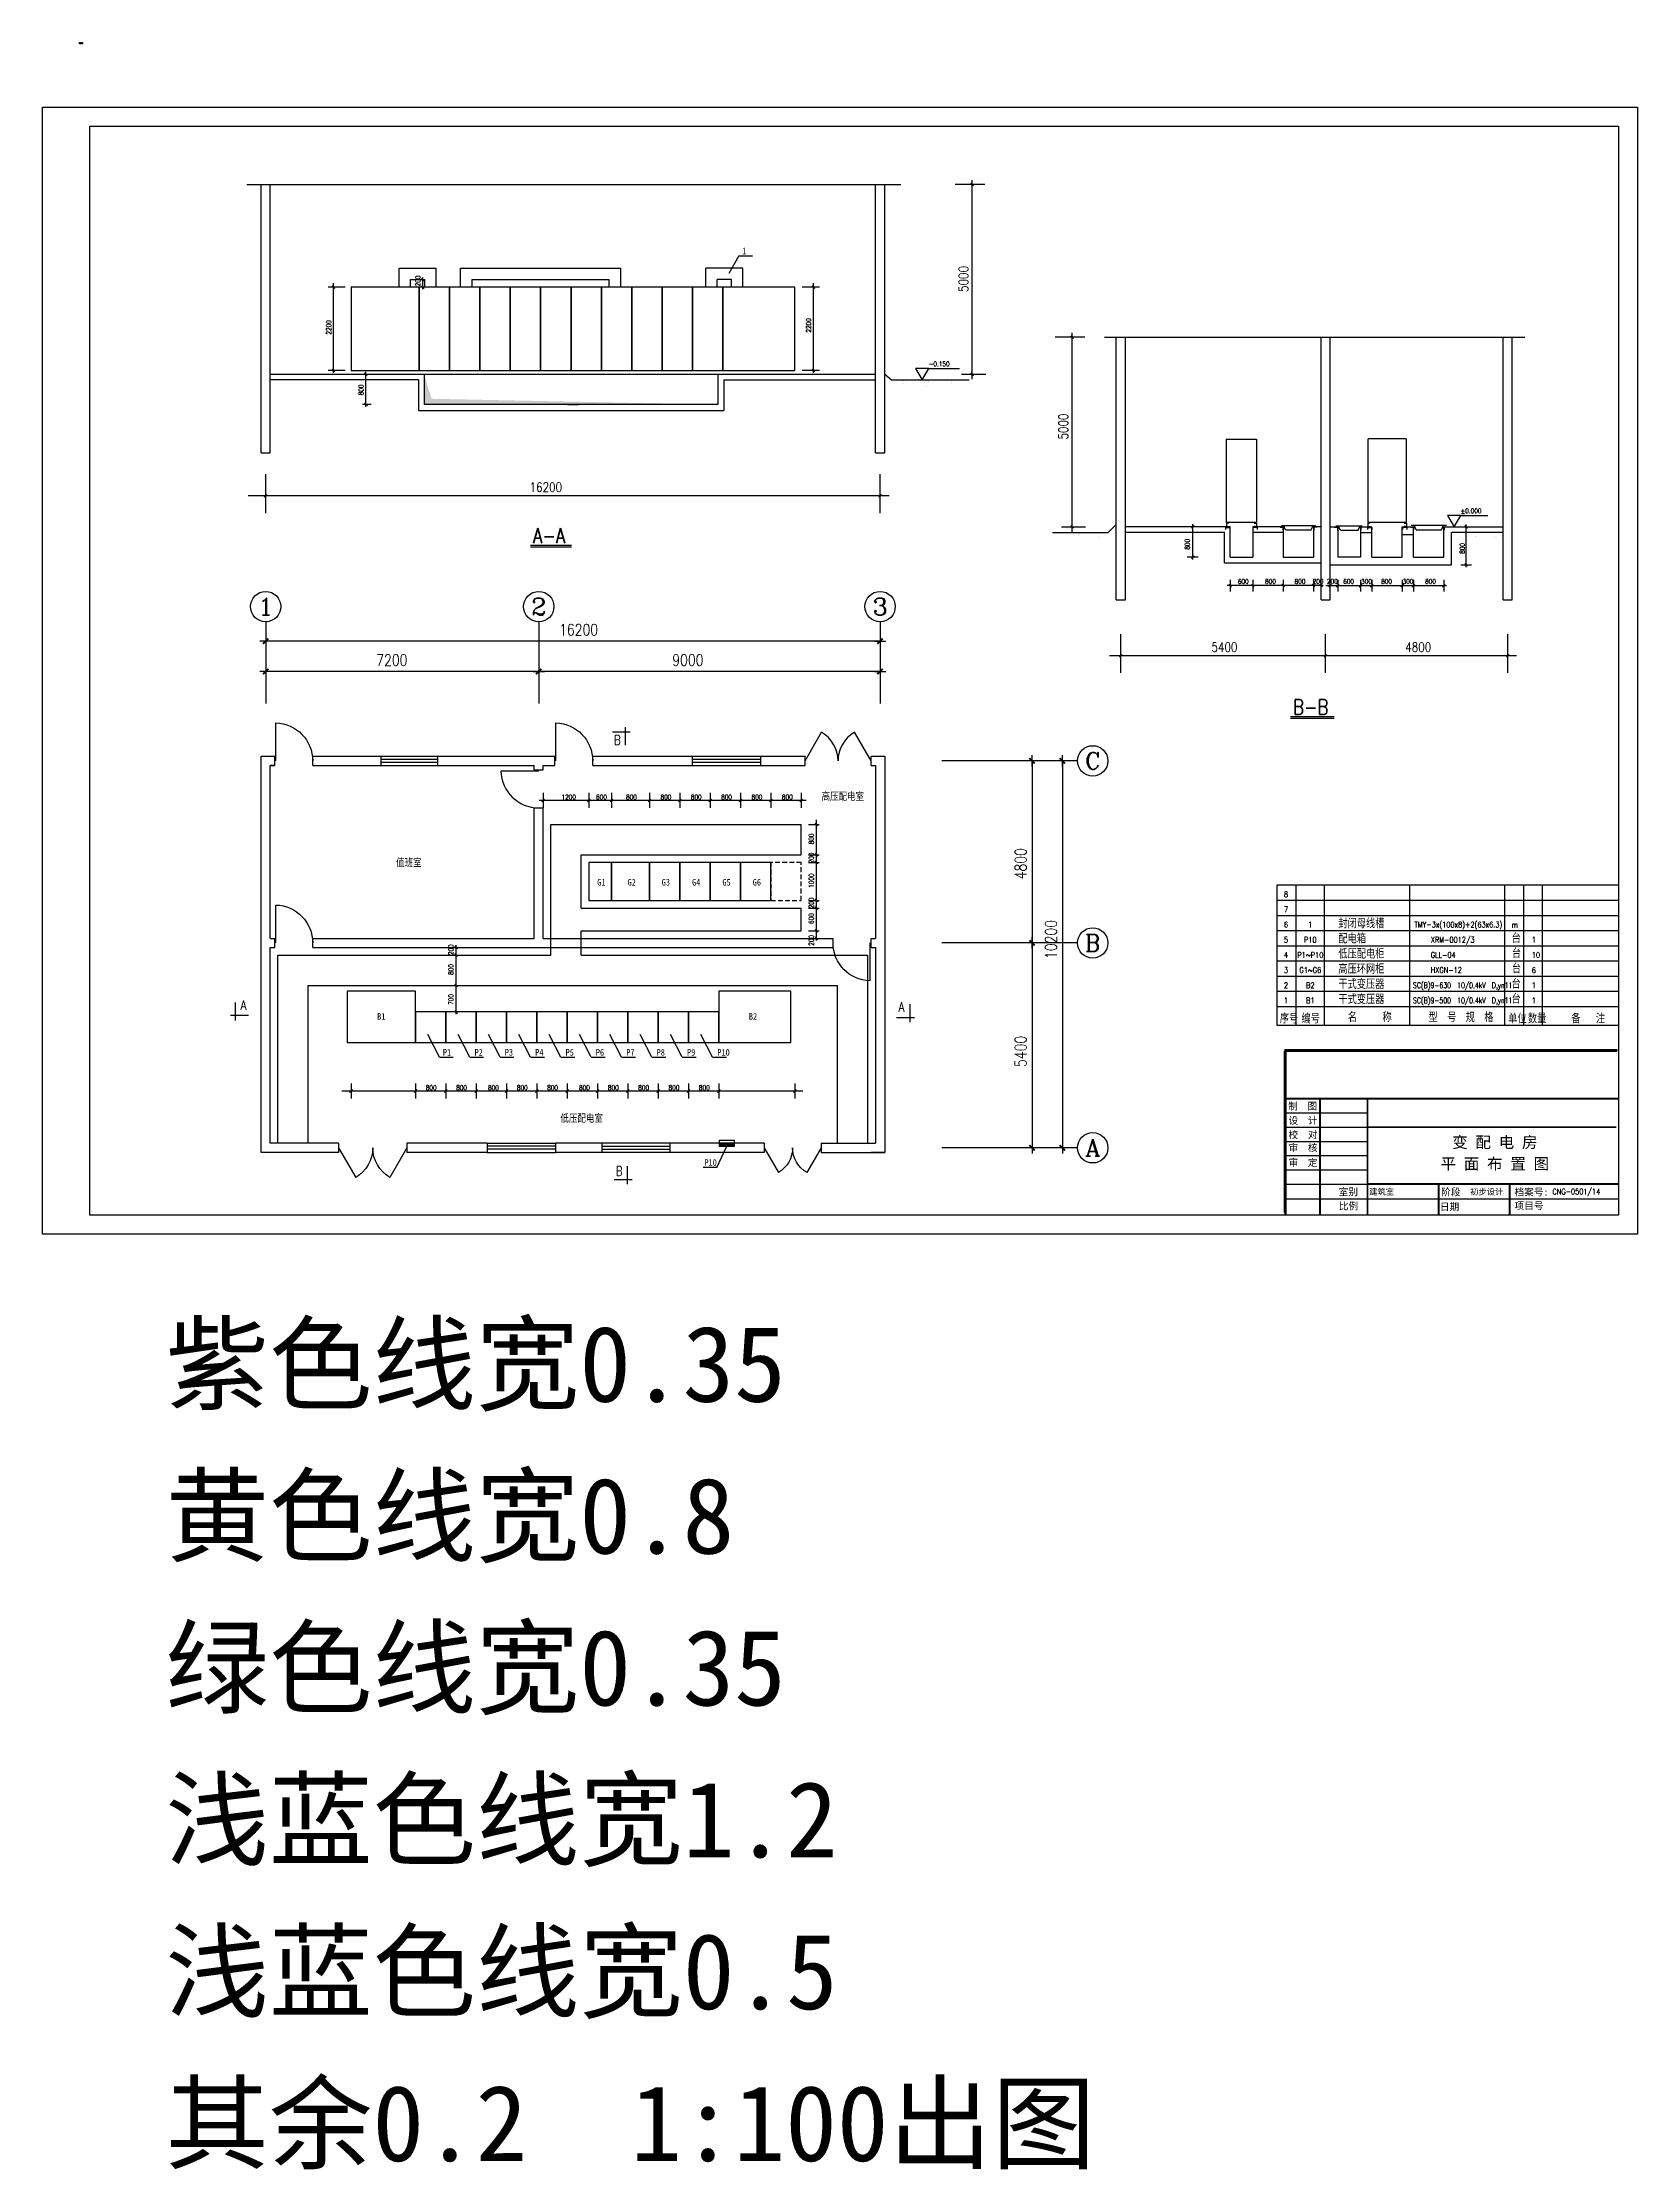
# Model space of a CAD drawing. Extents: x 594600 to 783809, y -252405 to -117187.
# Drawn here: x 699709 to 783809, y -248799 to -136668 of the extents above; entities that cross this region are included whole.
import ezdxf
from ezdxf.enums import TextEntityAlignment as Align

# ---------------------------------------------------------------- set-up
doc = ezdxf.new("R2010")
doc.units = 0
doc.header["$LTSCALE"] = 500
doc.header["$MEASUREMENT"] = 0
doc.linetypes.add('2', pattern=[3800, 3000, -300, 200, -300])
doc.linetypes.add('DASHED', pattern=[0.75, 0.5, -0.25])
doc.layers.get('0').update_dxf_attribs({"linetype": 'CONTINUOUS'})
for name, color, linetype in [('1', 1, 'CONTINUOUS'), ('3', 3, 'CONTINUOUS'), ('AXIS_TEXT', 7, 'CONTINUOUS'), ('PUB_DIM', 3, 'CONTINUOUS'), ('WINDOW_TEXT', 7, 'CONTINUOUS')]:
    doc.layers.add(name, color=color, linetype=linetype)
doc.styles.add('163', font='', dxfattribs={"width": 0.99})
doc.styles.add('COMPLEX', font='COMPLEX')
doc.styles.add('DIM_FONT', font='SIMPLEX.shx', dxfattribs={"width": 0.8})
doc.styles.add('HZ', font='romans.shx', dxfattribs={"width": 0.8, "bigfont": 'HZTXT.SHX'})
doc.styles.add('ROMANS', font='ROMANS', dxfattribs={"width": 0.8})
doc.styles.add('SIMPLEX', font='SIMPLEX.SHX')
doc.styles.add('ST', font='', dxfattribs={"width": 0.8})
doc.styles.add('仿宋', font='', dxfattribs={"width": 0.8})
doc.styles.get('163').set_extended_font_data('SimSun')
doc.styles.get('ST').set_extended_font_data('SimSun')
doc.styles.get('仿宋').set_extended_font_data('仿宋_GB2312')

msp = doc.modelspace()

# ---------------------------------------------------------------- texts
for s, height, style, width, p in [('1', 350, '仿宋', 0.8, (736600, -147830)), ('-0.150', 250, 'ROMANS', 0.8, (746436, -153734)), ('16200', 500, 'ROMANS', 0.8, (725390, -160358)), ('+0.000', 250, 'ROMANS', 0.8, (774481, -161481)), ('A-A', 800, 'ROMANS', 0.8, (725575, -163065)), ('600', 250, 'ROMANS', 0.8, (762737, -165206)), ('800', 250, 'ROMANS', 0.8, (764173, -165206)), ('800', 250, 'ROMANS', 0.8, (765728, -165206)), ('200', 250, 'ROMANS', 0.8, (766682, -165206)), ('200', 250, 'ROMANS', 0.8, (767433, -165206)), ('600', 250, 'ROMANS', 0.8, (768293, -165206)), ('300', 250, 'ROMANS', 0.8, (769236, -165206)), ('800', 250, 'ROMANS', 0.8, (770294, -165206)), ('300', 250, 'ROMANS', 0.8, (771421, -165206)), ('800', 250, 'ROMANS', 0.8, (772611, -165206)), ('5400', 500, 'ROMANS', 0.8, (761345, -168792)), ('4800', 500, 'ROMANS', 0.8, (771565, -168792)), ('B-B', 800, 'ROMANS', 0.8, (765649, -172099)), ('B', 500, 'ROMANS', 0.8, (729842, -173689)), ('1200', 250, 'ROMANS', 0.8, (727075, -176572)), ('600', 250, 'ROMANS', 0.8, (728896, -176572)), ('800', 250, 'ROMANS', 0.8, (730475, -176572)), ('800', 250, 'ROMANS', 0.8, (732295, -176572)), ('800', 250, 'ROMANS', 0.8, (733895, -176572)), ('800', 250, 'ROMANS', 0.8, (735495, -176572)), ('800', 250, 'ROMANS', 0.8, (737095, -176572)), ('800', 250, 'ROMANS', 0.8, (738695, -176572)), ('高压配电室', 400, '仿宋', 0.8, (740788, -176604)), ('值班室', 400, '仿宋', 0.8, (718350, -180096)), ('G1', 350, '仿宋', 0.8, (728958, -181113)), ('G2', 350, '仿宋', 0.8, (730558, -181113)), ('G3', 350, '仿宋', 0.8, (732358, -181113)), ('G4', 350, '仿宋', 0.8, (733958, -181113)), ('G5', 350, '仿宋', 0.8, (735558, -181113)), ('G6', 350, '仿宋', 0.8, (737158, -181113)), ('8', 300, 'HZ', 0.8, (765169, -181720)), ('7', 300, 'HZ', 0.8, (765169, -182520)), ('5', 300, 'HZ', 0.8, (765169, -184120)), ('6', 300, 'HZ', 0.8, (765169, -183320)), ('封闭母线槽', 450, 'HZ', 0.8, (768037, -183357)), ('配电箱', 450, 'HZ', 0.8, (768037, -184157)), ('TMY-3x(100x8)+2(63x6.3)', 300, 'HZ', 0.8, (772048, -183320)), ('XRM-0012/3', 300, 'HZ', 0.8, (772908, -184120)), ('台', 450, 'HZ', 0.8, (777177, -184136)), ('m', 300, 'HZ', 0.8, (777177, -183336)), ('1', 300, 'HZ', 0.8, (778235, -184120)), ('4', 300, 'HZ', 0.8, (765169, -184920)), ('低压配电柜', 450, 'HZ', 0.8, (768037, -184957)), ('GLL-04', 300, 'HZ', 0.8, (772908, -184920)), ('台', 450, 'HZ', 0.8, (777186, -184930)), ('10', 300, 'HZ', 0.8, (778234, -184920)), ('3', 300, 'HZ', 0.8, (765169, -185720)), ('干式变压器', 450, 'HZ', 0.8, (768037, -186557)), ('高压环网柜', 450, 'HZ', 0.8, (768037, -185757)), ('HXGN-12', 300, 'HZ', 0.8, (772908, -185720)), ('台', 450, 'HZ', 0.8, (777171, -186537)), ('台', 450, 'HZ', 0.8, (777186, -185730)), ('6', 300, 'HZ', 0.8, (778234, -185720)), ('A', 500, 'ROMANS', 0.8, (710153, -187672)), ('2', 300, 'HZ', 0.8, (765169, -186520)), ('1', 300, 'HZ', 0.8, (765169, -187320)), ('干式变压器', 450, 'HZ', 0.8, (768037, -187357)), ('SC(B)9-630  10/0.4kV  D,yn11', 300, 'HZ', 0.65, (771974, -186520)), ('SC(B)9-500  10/0.4kV  D,yn11', 300, 'HZ', 0.65, (771974, -187320)), ('台', 450, 'HZ', 0.8, (777171, -187337)), ('1', 300, 'HZ', 0.8, (778234, -186520)), ('1', 300, 'HZ', 0.8, (778234, -187320)), ('B1', 350, '仿宋', 0.8, (717353, -188184)), ('B2', 350, '仿宋', 0.8, (736953, -188184)), ('A', 500, 'ROMANS', 0.8, (744850, -187764)), ('序号', 450, 'HZ', 0.8, (764947, -188374)), ('编号', 450, 'HZ', 0.8, (766094, -188374)), ('名     称', 450, 'HZ', 0.8, (768537, -188305)), ('型  号  规  格', 450, 'HZ', 0.8, (772793, -188305)), ('单位', 450, 'HZ', 0.8, (776994, -188374)), ('数量', 450, 'HZ', 0.8, (778030, -188374)), ('备   注', 450, 'HZ', 0.8, (780325, -188374)), ('P1', 350, '仿宋', 0.8, (720819, -190079)), ('P2', 350, '仿宋', 0.8, (722488, -190079)), ('P3', 350, '仿宋', 0.8, (724081, -190079)), ('P4', 350, '仿宋', 0.8, (725688, -190079)), ('P5', 350, '仿宋', 0.8, (727288, -190079)), ('P6', 350, '仿宋', 0.8, (728881, -190079)), ('P7', 350, '仿宋', 0.8, (730488, -190079)), ('P8', 350, '仿宋', 0.8, (732088, -190079)), ('P9', 350, '仿宋', 0.8, (733688, -190079)), ('P10', 350, '仿宋', 0.8, (735288, -190079)), ('800', 250, 'ROMANS', 0.8, (719920, -191893)), ('800', 250, 'ROMANS', 0.8, (721520, -191893)), ('800', 250, 'ROMANS', 0.8, (723199, -191893)), ('800', 250, 'ROMANS', 0.8, (724720, -191893)), ('800', 250, 'ROMANS', 0.8, (726320, -191893)), ('800', 250, 'ROMANS', 0.8, (727999, -191893)), ('800', 250, 'ROMANS', 0.8, (729520, -191893)), ('800', 250, 'ROMANS', 0.8, (731120, -191893)), ('800', 250, 'ROMANS', 0.8, (732720, -191893)), ('800', 250, 'ROMANS', 0.8, (734320, -191893)), ('低压配电室', 400, '仿宋', 0.8, (727016, -193574)), ('B', 500, 'ROMANS', 0.8, (729934, -196413)), ('P10', 350, '仿宋', 0.8, (734609, -195888))]:
    msp.add_text(s, height=height, dxfattribs=dict(style=style, width=width)).set_placement(p)
at = {"style": 'ROMANS', "width": 0.8}
for s, height, p in [('200', 250, (719626, -149527)), ('5000', 500, (748519, -149822)), ('2200', 250, (740227, -151962)), ('2200', 250, (714921, -152066)), ('800', 250, (716632, -155268)), ('5000', 500, (753786, -157598)), ('800', 250, (760198, -163407)), ('800', 250, (774697, -163623)), ('800', 250, (740371, -178941)), ('200', 250, (740371, -179949)), ('1000', 250, (740371, -181234)), ('200', 250, (740371, -182314)), ('600', 250, (740371, -183138)), ('200', 250, (740371, -184289)), ('200', 250, (721370, -184781)), ('800', 250, (721370, -185821)), ('700', 250, (721370, -187402))]:
    msp.add_text(s, height=height, rotation=90, dxfattribs=at).set_placement(p)
at = {"color": 7, "style": 'DIM_FONT', "width": 0.8}
for s, p in [('16200', (726947, -167928)), ('7200', (717305, -169528)), ('9000', (732915, -169528))]:
    msp.add_text(s, height=600, dxfattribs=at).set_placement(p)
for s, p in [('4800', (751585, -180784)), ('10200', (753185, -184984)), ('5400', (751585, -190679))]:
    msp.add_text(s, height=600, rotation=90, dxfattribs=at).set_placement(p)
at = {"style": 'HZ', "width": 0.8}
for s, p in [('P10', (766559, -184120)), ('1', (766559, -183320)), ('P1~P10', (766559, -184920)), ('G1~G6', (766559, -185720)), ('B2', (766559, -186520)), ('B1', (766559, -187320))]:
    msp.add_text(s, height=300, dxfattribs=at).set_placement(p, align=Align.CENTER)
at = {"color": 7, "linetype": 'Continuous', "style": 'ST'}
for s, p in [('制  图', (766153, -192733)), ('设  计', (766174, -193486)), ('校  对', (766174, -194240)), ('审  核', (766174, -194925)), ('审  定', (766174, -195703))]:
    msp.add_text(s, height=375, dxfattribs=at).set_placement(p, align=Align.MIDDLE)
for s, height, p in [('室别 ', 375, (768053, -197448)), ('建筑室', 312.5, (769661, -197412)), ('阶段', 375, (773454, -197456)), ('初步设计', 312.5, (774987, -197414)), ('档案号:', 375, (777323, -197459)), ('比例', 375, (768059, -198197)), ('日期', 375, (773388, -198236)), ('项目号', 375, (777323, -198184))]:
    msp.add_text(s, height=height, dxfattribs=at).set_placement(p)
at = {"color": 6, "style": '仿宋'}
msp.add_text('紫色线宽0.35', height=4000, dxfattribs=at).set_placement((706193, -208328))
at = {"color": 2, "style": '仿宋'}
msp.add_text('黄色线宽0.8', height=4000, dxfattribs=at).set_placement((706193, -216334))
at = {"color": 3, "style": '仿宋'}
msp.add_text('绿色线宽0.35', height=4000, dxfattribs=at).set_placement((706193, -224340))
at = {"color": 5, "style": '仿宋'}
msp.add_text('浅蓝色线宽1.2', height=4000, dxfattribs=at).set_placement((706193, -232346))
at = {"color": 4, "style": '仿宋'}
msp.add_text('浅蓝色线宽0.5', height=4000, dxfattribs=at).set_placement((706193, -240351))
at = {"style": '仿宋'}
msp.add_text('其余0.2  1:100出图', height=4000, dxfattribs=at).set_placement((706193, -248357))
at = {"layer": '3', "color": 7, "style": '仿宋'}
for s, p in [('变 配 电 房', (776288, -194944)), ('平 面 布 置 图', (776288, -196081))]:
    msp.add_text(s, height=600, dxfattribs=at).set_placement(p, align=Align.CENTER)
at = {"layer": '3', "color": 7, "linetype": '2', "style": 'ROMANS', "width": 0.8}
msp.add_text('CNG-0501/14', height=300, dxfattribs=at).set_placement((780587, -197395), align=Align.CENTER)
at = {"layer": 'AXIS_TEXT', "style": 'COMPLEX', "width": 1.339286}
msp.add_attdef('3', text='', height=896, dxfattribs=at).set_placement((743475, -166854), (744275, -166854), align=Align.FIT)

# ---------------------------------------------------------------- blocks, each defined once
blk = doc.blocks.new('_DBLK1')
for p, q in [((-0.5, 0), (-0.25, -0.433)), ((0.5, 0), (0.25, -0.433))]:
    blk.add_line(p, q)
for centre, start, end in [((-0.5, 0), 300, 0), ((0.5, 0), 180, 240)]:
    blk.add_arc(centre, 0.5, start, end)
at = {"layer": 'WINDOW_TEXT', "style": 'SIMPLEX', "flags": 9}
blk.add_attdef('A', text='', height=1, dxfattribs=at).set_placement((0, 1.5), align=Align.MIDDLE)
blk = doc.blocks.new('_DIMX')
blk.add_line((-150, 0), (150, 0))
at = {"const_width": 50}
blk.add_lwpolyline([(-70, -70), (70, 70)], dxfattribs=at)
blk = doc.blocks.new('_AXISO')
blk.add_circle((0, 0), 0.5)
at = {"layer": 'AXIS_TEXT', "style": 'COMPLEX', "width": 1.041667}
blk.add_attdef('A', text='', height=0.56, dxfattribs=at).set_placement((-0.25, -0.28), (0.25, -0.28), align=Align.FIT)
blk = doc.blocks.new('M_A2ZXL')
blk.add_line((-0.472, 0), (-0.472, -1))
blk.add_arc((-0.5, 0), 1, 271.6231, 0)
blk = doc.blocks.new('M_B0OPK')
for p, q in [((-0.5, 0.5), (0.5, 0.5)), ((0.5, 0.167), (-0.5, 0.167)), ((0.5, -0.167), (-0.5, -0.167)), ((-0.5, -0.5), (0.5, -0.5))]:
    blk.add_line(p, q)
blk = doc.blocks.new('星欣设计图库02')
at = {"color": 5}
for p, q in [((0, 0), (0, 35969)), ((0, 35969), (80528, 35969)), ((80528, 0), (0, 0)), ((80528, 35969), (80528, 0))]:
    blk.add_line(p, q, dxfattribs=at)
at = {"color": 5, "const_width": 1008}
blk.add_lwpolyline([(1909, 1909), (1909, 34060), (78618, 34060), (78618, 1909), (1909, 1909)], dxfattribs=at)
at = {"color": 1, "style": '163'}
for s, height, p in [('Email：xingxinsucai@163.com  TEL:13111542600', 1959.55, (5919, 4381)), ('www.xingsc.cn', 3810.24, (8535, 9428)), ('QQ:396271936', 2449.44, (8821, 14628)), ('QQ:447255935', 2449.44, (8982, 18644)), ('星欣设计图库', 7680, (8697, 23212))]:
    blk.add_text(s, height=height, dxfattribs=at).set_placement(p)

# ---------------------------------------------------------------- linework, layer by layer
for p, q in [((699709, -199482), (699709, -140082)), ((710480, -144159), (744962, -144159)), ((711235, -158306), (711235, -144159)), ((711715, -158306), (711715, -144159)), ((743635, -158306), (743635, -144159)), ((744115, -158306), (744115, -144159)), ((749399, -144159), (747832, -144159)), ((748663, -144090), (748805, -144231)), ((748734, -154419), (748734, -143922)), ((736419, -147913), (735903, -148853)), ((736419, -147913), (737150, -147913)), ((719827, -149227), (719686, -149086)), ((719759, -149677), (719759, -149061)), ((715670, -149559), (714763, -149559)), ((715125, -149630), (714984, -149488)), ((715054, -154077), (715054, -149346)), ((719830, -149630), (719688, -149488)), ((740671, -149559), (739764, -149559)), ((740431, -149630), (740289, -149488)), ((740360, -154077), (740360, -149346)), ((754666, -152206), (753099, -152206)), ((753930, -152137), (754072, -152278)), ((754001, -162466), (754001, -151969)), ((755702, -152206), (777878, -152206)), ((756327, -166052), (756327, -152206)), ((756807, -166052), (756807, -152206)), ((767127, -166052), (767127, -152206)), ((767607, -166052), (767607, -152206)), ((776727, -166052), (776727, -152206)), ((777207, -166052), (777207, -152206)), ((711715, -154159), (743635, -154159)), ((715670, -153959), (714763, -153959)), ((715125, -154030), (714984, -153888)), ((716833, -154227), (716692, -154086)), ((716765, -155877), (716765, -154021)), ((735625, -154459), (743635, -154459)), ((740671, -153959), (739764, -153959)), ((740431, -154030), (740289, -153888)), ((744115, -154159), (744483, -154459)), ((744483, -154459), (748564, -154459)), ((745748, -153853), (746098, -154459)), ((746448, -153853), (745748, -153853)), ((746098, -154459), (746448, -153853)), ((746448, -153853), (748063, -153853)), ((748168, -154159), (749442, -154159)), ((748663, -154090), (748805, -154231)), ((716836, -155830), (716694, -155688)), ((735325, -155759), (719825, -155759)), ((727396, -155759), (727972, -155759)), ((711235, -158306), (711715, -158306)), ((743635, -158306), (744115, -158306)), ((711475, -161472), (711475, -159429)), ((743875, -161472), (743875, -159429)), ((744355, -160571), (710550, -160571)), ((711544, -160502), (711403, -160644)), ((743944, -160502), (743803, -160644)), ((752962, -162506), (755891, -162506)), ((753435, -162206), (754709, -162206)), ((753930, -162137), (754072, -162278)), ((756327, -162086), (755898, -162506)), ((762327, -162206), (756807, -162206)), ((762027, -162506), (756807, -162506)), ((760431, -162137), (760290, -162279)), ((760363, -163923), (760363, -162068)), ((762027, -164106), (762027, -162506)), ((762327, -163806), (762327, -162206)), ((763527, -162206), (763527, -163806)), ((765127, -162206), (763527, -162206)), ((765127, -162506), (763527, -162506)), ((766827, -162151), (765034, -162151)), ((765127, -162206), (765127, -163806)), ((765260, -162370), (765139, -162151)), ((766592, -162370), (765260, -162370)), ((766592, -162370), (766713, -162151)), ((766727, -162206), (766727, -163806)), ((767127, -162206), (766727, -162206)), ((767607, -162206), (768007, -162206)), ((767908, -162151), (769301, -162151)), ((768007, -162206), (768007, -163806)), ((768142, -162370), (768022, -162151)), ((768142, -162370), (769075, -162370)), ((769075, -162370), (769195, -162151)), ((769207, -162206), (769207, -163806)), ((769207, -162206), (769807, -162206)), ((769207, -162506), (769807, -162506)), ((769807, -163806), (769807, -162206)), ((771407, -163806), (771407, -162206)), ((771407, -162206), (772007, -162206)), ((771881, -162106), (773733, -162106)), ((772007, -163806), (772007, -162206)), ((772138, -162358), (772029, -162106)), ((772138, -162358), (773477, -162358)), ((773477, -162358), (773586, -162106)), ((773607, -163806), (773607, -162206)), ((773793, -161600), (774143, -162206)), ((774493, -161600), (773793, -161600)), ((774007, -164206), (774007, -162506)), ((774143, -162206), (774493, -161600)), ((774493, -161600), (775915, -161600)), ((774527, -161492), (774692, -161492)), ((774703, -162135), (774844, -162276)), ((774771, -164321), (774771, -162086)), ((725436, -163256), (727597, -163256)), ((771407, -162606), (772007, -162606)), ((760643, -163806), (760068, -163806)), ((760434, -163735), (760292, -163876)), ((762027, -164106), (767127, -164106)), ((762327, -163806), (763527, -163806)), ((765127, -163806), (766727, -163806)), ((767607, -164206), (774007, -164206)), ((769207, -163806), (768007, -163806)), ((769807, -163806), (771407, -163806)), ((774491, -164203), (775066, -164203)), ((774701, -164133), (774842, -164274)), ((767232, -165299), (762169, -165299)), ((762263, -165240), (762405, -165381)), ((762327, -164999), (762327, -165609)), ((763463, -165240), (763605, -165381)), ((763527, -164999), (763527, -165609)), ((765057, -165228), (765198, -165369)), ((765127, -164999), (765127, -165609)), ((766657, -165228), (766798, -165369)), ((766727, -164999), (766727, -165609)), ((767057, -165228), (767198, -165369)), ((767381, -165299), (773741, -165299)), ((767671, -165240), (767530, -165381)), ((768078, -165233), (767937, -165375)), ((768007, -164999), (768007, -165609)), ((769278, -165233), (769137, -165375)), ((769207, -164999), (769207, -165609)), ((769878, -165233), (769737, -165375)), ((769807, -164999), (769807, -165609)), ((771471, -165240), (771330, -165381)), ((771407, -164999), (771407, -165609)), ((772071, -165240), (771930, -165381)), ((772007, -164999), (772007, -165609)), ((773671, -165240), (773530, -165381)), ((773607, -164999), (773607, -165609)), ((756327, -166052), (756807, -166052)), ((767127, -166052), (767607, -166052)), ((776727, -166052), (777207, -166052)), ((756567, -169906), (756567, -167863)), ((767367, -169906), (767367, -167863)), ((776967, -169906), (776967, -167863)), ((777438, -169006), (755968, -169006)), ((756637, -168936), (756495, -169078)), ((767437, -168936), (767295, -169078)), ((777037, -168936), (776895, -169078)), ((765510, -172290), (767822, -172290)), ((733984, -174298), (737584, -174298)), ((737584, -174458), (733984, -174458)), ((737584, -174618), (733984, -174618)), ((733984, -174778), (737584, -174778)), ((739970, -176622), (725901, -176622)), ((726186, -176551), (726044, -176693)), ((726115, -176224), (726115, -177020)), ((728586, -176551), (728444, -176693)), ((728515, -176224), (728515, -177020)), ((729786, -176551), (729644, -176693)), ((729715, -176224), (729715, -177020)), ((731786, -176551), (731644, -176693)), ((731715, -176224), (731715, -177020)), ((733386, -176551), (733244, -176693)), ((733315, -176224), (733315, -177020)), ((734986, -176551), (734844, -176693)), ((734915, -176224), (734915, -177020)), ((736586, -176551), (736444, -176693)), ((736515, -176224), (736515, -177020)), ((738186, -176551), (738044, -176693)), ((738115, -176224), (738115, -177020)), ((739786, -176551), (739644, -176693)), ((739715, -176224), (739715, -177020)), ((726515, -184778), (726515, -177898)), ((726515, -177898), (739715, -177898)), ((739715, -179498), (739715, -177898)), ((740449, -177828), (740591, -177969)), ((728115, -182298), (728115, -179498)), ((728115, -179498), (739715, -179498)), ((740449, -179428), (740591, -179569)), ((740449, -179828), (740591, -179969)), ((765809, -188482), (765809, -181082)), ((767309, -188482), (767309, -181082)), ((771809, -188482), (771809, -181082)), ((776809, -188482), (776809, -181082)), ((777809, -188482), (777809, -181082)), ((778809, -188482), (778809, -181082)), ((728115, -182298), (739715, -182298)), ((739715, -183498), (739715, -182298)), ((740449, -181828), (740591, -181969)), ((740449, -182228), (740591, -182369)), ((764809, -181882), (782809, -181882)), ((764809, -182682), (782809, -182682)), ((728115, -184778), (728115, -183498)), ((728115, -183498), (739715, -183498)), ((740449, -183428), (740591, -183569)), ((740449, -183828), (740591, -183969)), ((764809, -183482), (782809, -183482)), ((712115, -194698), (712115, -184778)), ((712115, -184778), (726515, -184778)), ((721448, -184308), (721590, -184449)), ((721448, -184708), (721590, -184849)), ((728115, -184778), (743235, -184778)), ((743235, -194698), (743235, -184778)), ((764809, -184282), (782809, -184282)), ((764809, -185082), (782809, -185082)), ((764809, -185882), (782809, -185882)), ((713715, -194698), (713715, -186378)), ((713715, -186378), (741635, -186378)), ((721448, -186308), (721590, -186449)), ((741635, -194698), (741635, -186378)), ((764809, -186682), (782809, -186682)), ((721448, -187708), (721590, -187849)), ((764809, -187482), (782809, -187482)), ((720638, -190162), (720019, -188959)), ((722238, -190162), (721619, -188959)), ((723838, -190162), (723219, -188959)), ((725438, -190162), (724819, -188959)), ((727038, -190162), (726419, -188959)), ((728638, -190162), (728019, -188959)), ((730238, -190162), (729619, -188959)), ((731838, -190162), (731219, -188959)), ((733438, -190162), (732819, -188959)), ((735038, -190162), (734419, -188959)), ((720638, -190162), (721369, -190162)), ((722238, -190162), (722969, -190162)), ((723838, -190162), (724569, -190162)), ((725438, -190162), (726169, -190162)), ((727038, -190162), (727769, -190162)), ((728638, -190162), (729369, -190162)), ((730238, -190162), (730969, -190162)), ((731838, -190162), (732569, -190162)), ((733438, -190162), (734169, -190162)), ((735038, -190162), (735769, -190162)), ((715975, -191545), (715975, -192341)), ((715975, -191545), (715975, -192341)), ((719375, -191545), (719375, -192341)), ((719375, -191545), (719375, -192341)), ((720975, -191545), (720975, -192341)), ((720975, -191545), (720975, -192341)), ((722575, -191545), (722575, -192341)), ((722575, -191545), (722575, -192341)), ((724175, -191545), (724175, -192341)), ((724175, -191545), (724175, -192341)), ((725775, -191545), (725775, -192341)), ((725775, -191545), (725775, -192341)), ((727375, -191545), (727375, -192341)), ((727375, -191545), (727375, -192341)), ((728975, -191545), (728975, -192341)), ((728975, -191545), (728975, -192341)), ((730575, -191545), (730575, -192341)), ((730575, -191545), (730575, -192341)), ((732175, -191545), (732175, -192341)), ((732175, -191545), (732175, -192341)), ((733775, -191545), (733775, -192341)), ((733775, -191545), (733775, -192341)), ((735375, -191545), (735375, -192341)), ((735375, -191545), (735375, -192341)), ((739375, -191545), (739375, -192341)), ((739375, -191545), (739375, -192341)), ((739798, -191943), (715483, -191943)), ((716046, -191872), (715904, -192014)), ((719446, -191872), (719304, -192014)), ((721046, -191872), (720904, -192014)), ((722646, -191872), (722504, -192014)), ((724246, -191872), (724104, -192014)), ((725846, -191872), (725704, -192014)), ((727446, -191872), (727304, -192014)), ((729046, -191872), (728904, -192014)), ((730646, -191872), (730504, -192014)), ((732246, -191872), (732104, -192014)), ((733846, -191872), (733704, -192014)), ((735446, -191872), (735304, -192014)), ((739446, -191872), (739304, -192014)), ((723158, -194698), (726758, -194698)), ((726758, -194858), (723158, -194858)), ((726758, -195018), (723158, -195018)), ((732792, -194698), (729192, -194698)), ((729192, -194858), (732792, -194858)), ((729192, -195018), (732792, -195018)), ((735266, -195970), (735788, -194848)), ((723158, -195178), (726758, -195178)), ((732792, -195178), (729192, -195178)), ((735266, -195970), (734536, -195970))]:
    msp.add_line(p, q)
at = {"color": 3}
for p, q in [((718515, -149559), (718515, -148559)), ((718515, -148559), (720471, -148559)), ((720471, -149559), (720471, -148559)), ((721755, -149559), (721755, -148559)), ((721755, -148559), (730196, -148559)), ((730196, -149559), (730196, -148559)), ((736635, -148559), (734679, -148559)), ((734679, -149559), (734679, -148559)), ((736635, -149559), (736635, -148559)), ((719115, -149159), (719871, -149159)), ((719115, -149559), (719115, -149159)), ((719871, -149559), (719871, -149159)), ((722355, -149559), (722355, -149159)), ((722355, -149159), (729596, -149159)), ((729596, -149559), (729596, -149159)), ((735279, -149559), (735279, -149159)), ((736035, -149159), (735279, -149159)), ((736035, -149559), (736035, -149159)), ((762127, -157573), (762127, -161973)), ((762127, -157573), (763727, -157573)), ((763727, -157573), (763727, -161973)), ((771607, -157567), (769607, -157567)), ((769607, -161967), (769607, -157567)), ((771607, -157567), (771607, -161967)), ((762091, -162234), (762091, -162337)), ((762091, -162234), (762321, -162234)), ((763727, -161973), (762127, -161973)), ((762141, -162012), (762141, -162183)), ((762263, -162012), (762141, -162012)), ((762141, -162183), (762263, -162183)), ((762321, -162234), (762321, -162337)), ((763533, -162234), (763533, -162337)), ((763764, -162234), (763533, -162234)), ((763592, -162012), (763713, -162012)), ((763713, -162183), (763592, -162183)), ((763713, -162012), (763713, -162183)), ((763764, -162234), (763764, -162337)), ((764961, -162222), (765111, -162222)), ((765111, -162222), (765111, -162372)), ((766894, -162222), (766744, -162222)), ((766744, -162222), (766744, -162372)), ((767841, -162222), (767991, -162222)), ((767991, -162222), (767991, -162372)), ((769224, -162222), (769224, -162372)), ((769374, -162222), (769224, -162222)), ((769571, -162234), (769801, -162234)), ((769571, -162234), (769571, -162337)), ((769588, -162008), (769588, -162180)), ((769709, -162008), (769588, -162008)), ((769588, -162180), (769709, -162180)), ((771607, -161967), (769607, -161967)), ((769801, -162234), (769801, -162337)), ((771644, -162234), (771413, -162234)), ((771413, -162234), (771413, -162337)), ((771505, -162008), (771627, -162008)), ((771627, -162180), (771505, -162180)), ((771627, -162008), (771627, -162180)), ((771644, -162234), (771644, -162337)), ((771841, -162222), (771991, -162222)), ((771991, -162222), (771991, -162372)), ((773624, -162222), (773624, -162372)), ((773774, -162222), (773624, -162222)), ((729755, -173007), (730701, -173007)), ((730445, -173708), (730445, -172762)), ((710569, -187970), (709623, -187970)), ((709868, -187280), (709868, -188226)), ((720975, -189378), (720975, -187778)), ((744742, -188063), (745688, -188063)), ((745444, -187373), (745444, -188319)), ((730538, -195909), (730538, -196855)), ((729848, -196610), (730794, -196610))]:
    msp.add_line(p, q, dxfattribs=at)
at = {"color": 7}
for p, q in [((720027, -149559), (719575, -149559)), ((719525, -154459), (711715, -154459)), ((719525, -154459), (719525, -156059)), ((719825, -154159), (719825, -155759)), ((735325, -154159), (735325, -155759)), ((735625, -154459), (735625, -156059)), ((717033, -155759), (716581, -155759)), ((719525, -156059), (735625, -156059)), ((773607, -162206), (776727, -162206)), ((776727, -162506), (774007, -162506)), ((772007, -163806), (773607, -163806)), ((711475, -167206), (711475, -171510)), ((725875, -167206), (725875, -171510)), ((743875, -167206), (743875, -171510)), ((711235, -195178), (711235, -174298)), ((711235, -174298), (711955, -174298)), ((711715, -183898), (711715, -174778)), ((711955, -174778), (711715, -174778)), ((711715, -174778), (711955, -174778)), ((711955, -174778), (711955, -174298)), ((713955, -174298), (726720, -174298)), ((713955, -174778), (713955, -174298)), ((713955, -174778), (725635, -174778)), ((717543, -174298), (717543, -174778)), ((720543, -174298), (720543, -174778)), ((725635, -175018), (725635, -174778)), ((726115, -174778), (726720, -174778)), ((726115, -175018), (726115, -174778)), ((726720, -174778), (726720, -174298)), ((728720, -174778), (728720, -174298)), ((728720, -174298), (739915, -174298)), ((728720, -174778), (739915, -174778)), ((733984, -174778), (733984, -174298)), ((737584, -174778), (737584, -174298)), ((739915, -174778), (739915, -174298)), ((743395, -174298), (744115, -174298)), ((743395, -174778), (743395, -174298)), ((743395, -174778), (743635, -174778)), ((743635, -174778), (743635, -183898)), ((744115, -174298), (744115, -195178)), ((754285, -174538), (747129, -174538)), ((725635, -175018), (726115, -175018)), ((725635, -183898), (725635, -177018)), ((725635, -177018), (726115, -177018)), ((726115, -183898), (726115, -177018)), ((740096, -177898), (740668, -177898)), ((740520, -184005), (740520, -177647)), ((740096, -179498), (740668, -179498)), ((740096, -179898), (740668, -179898)), ((740096, -181898), (740668, -181898)), ((740096, -182298), (740668, -182298)), ((740096, -183498), (740668, -183498)), ((711715, -183898), (711955, -183898)), ((711715, -194698), (711715, -184378)), ((711715, -184378), (711955, -184378)), ((711955, -184378), (711955, -183898)), ((713955, -183898), (725635, -183898)), ((713955, -184378), (713955, -183898)), ((713955, -184378), (741395, -184378)), ((720028, -184378), (720601, -184378)), ((721519, -187885), (721519, -184256)), ((726115, -183898), (741395, -183898)), ((741395, -184378), (741395, -183898)), ((743395, -183898), (743635, -183898)), ((743395, -184378), (743395, -183898)), ((743395, -184378), (743635, -184378)), ((743635, -184378), (743635, -194698)), ((754285, -184138), (747129, -184138)), ((765199, -189849), (782699, -189849)), ((765199, -198349), (765199, -189849)), ((765199, -192349), (782699, -192349)), ((765199, -193099), (769574, -193099)), ((765199, -193849), (769574, -193849)), ((715323, -194698), (711715, -194698)), ((715323, -194698), (715323, -195178)), ((723158, -194698), (718923, -194698)), ((718923, -194698), (718923, -195178)), ((723158, -194698), (723158, -195178)), ((737760, -194698), (726758, -194698)), ((726758, -194698), (726758, -195178)), ((729192, -194698), (729192, -195178)), ((732792, -194698), (732792, -195178)), ((737760, -194698), (737760, -195178)), ((737760, -194698), (737760, -195178)), ((740760, -194698), (743635, -194698)), ((740760, -194698), (740760, -195178)), ((754285, -194938), (747129, -194938)), ((765199, -194599), (769574, -194599)), ((715323, -195178), (711235, -195178)), ((723158, -195178), (718923, -195178)), ((737760, -195178), (726758, -195178)), ((740760, -195178), (744115, -195178)), ((744115, -195178), (743395, -195178)), ((765199, -195349), (769574, -195349)), ((765199, -196099), (769574, -196099))]:
    msp.add_line(p, q, dxfattribs=at)
at = {"color": 1}
for p, q in [((725436, -163162), (727597, -163162)), ((765510, -172196), (767822, -172196))]:
    msp.add_line(p, q, dxfattribs=at)
at = {"color": 7, "linetype": 'ByBlock'}
for p, q in [((743873, -168228), (711477, -168228)), ((725873, -169828), (711477, -169828)), ((733073, -169828), (725877, -169828)), ((743873, -169828), (733077, -169828)), ((751885, -174540), (751885, -184136)), ((753485, -174540), (753485, -194936)), ((751885, -184140), (751885, -194936))]:
    msp.add_line(p, q, dxfattribs=at)
at = {"color": 4}
for p, q in [((764809, -181082), (782809, -181082)), ((764809, -188482), (764809, -181082))]:
    msp.add_line(p, q, dxfattribs=at)
at = {"color": 7, "linetype": 'Continuous'}
msp.add_line((765199, -196849), (769574, -196849), dxfattribs=at)
at = {"color": 7}
for points in [[(699709, -199482), (699709, -140082), (783809, -140082), (783809, -199482)], [(735388, -194848), (736188, -194848), (736188, -194548), (735388, -194548)]]:
    msp.add_lwpolyline(points, close=True, dxfattribs=at)
at = {"color": 2}
msp.add_lwpolyline([(702209, -198482), (702209, -141082), (782809, -141082), (782809, -198482)], close=True, dxfattribs=at)
at = {"color": 3}
for points in [[(719575, -153959), (719575, -149559), (715975, -149559), (715975, -153959)], [(719575, -153959), (721175, -153959), (721175, -149559), (719575, -149559)], [(721175, -153959), (722775, -153959), (722775, -149559), (721175, -149559)], [(722775, -153959), (724375, -153959), (724375, -149559), (722775, -149559)], [(724375, -153959), (725975, -153959), (725975, -149559), (724375, -149559)], [(725975, -153959), (727575, -153959), (727575, -149559), (725975, -149559)], [(727575, -153959), (729175, -153959), (729175, -149559), (727575, -149559)], [(729175, -153959), (730775, -153959), (730775, -149559), (729175, -149559)], [(730775, -153959), (732375, -153959), (732375, -149559), (730775, -149559)], [(732375, -153959), (733975, -153959), (733975, -149559), (732375, -149559)], [(733975, -153959), (735575, -153959), (735575, -149559), (733975, -149559)], [(735575, -153959), (739375, -153959), (739375, -149559), (735575, -149559)], [(728515, -181898), (729715, -181898), (729715, -179898), (728515, -179898)], [(729715, -181898), (731715, -181898), (731715, -179898), (729715, -179898)], [(731715, -181898), (733315, -181898), (733315, -179898), (731715, -179898)], [(733315, -181898), (734915, -181898), (734915, -179898), (733315, -179898)], [(734915, -181898), (736515, -181898), (736515, -179898), (734915, -179898)], [(736515, -181898), (738115, -181898), (738115, -179898), (736515, -179898)], [(715775, -189378), (719375, -189378), (719375, -186678), (715775, -186678)], [(735375, -189378), (739175, -189378), (739175, -186678), (735375, -186678)], [(719375, -189378), (720975, -189378), (720975, -187778), (719375, -187778)], [(720975, -189378), (722575, -189378), (722575, -187778), (720975, -187778)], [(722575, -189378), (724175, -189378), (724175, -187778), (722575, -187778)], [(724175, -189378), (725775, -189378), (725775, -187778), (724175, -187778)], [(725775, -189378), (727375, -189378), (727375, -187778), (725775, -187778)], [(727375, -189378), (728975, -189378), (728975, -187778), (727375, -187778)], [(728975, -189378), (730575, -189378), (730575, -187778), (728975, -187778)], [(730575, -189378), (732175, -189378), (732175, -187778), (730575, -187778)], [(732175, -189378), (733775, -189378), (733775, -187778), (732175, -187778)], [(733775, -189378), (735375, -189378), (735375, -187778), (733775, -187778)]]:
    msp.add_lwpolyline(points, close=True, dxfattribs=at)
at = {"const_width": 1.4}
for points in [[(745057, -154489), (745287, -154591), (745108, -154668), (745236, -154770), (745134, -154924)], [(746341, -154495), (746200, -154801)], [(746433, -154503), (746292, -154808)], [(747508, -154489), (747739, -154591), (747560, -154668), (747688, -154770), (747585, -154924)], [(754162, -162523), (754393, -162625), (754213, -162702), (754341, -162804), (754239, -162958)], [(755447, -162529), (755306, -162834)], [(755538, -162536), (755397, -162842)], [(775209, -162525), (775439, -162628), (775260, -162704), (775388, -162807), (775286, -162960)], [(776396, -162531), (776255, -162837)], [(776488, -162539), (776346, -162845)]]:
    msp.add_lwpolyline(points, dxfattribs=at)
at = {"linetype": 'DASHED'}
msp.add_lwpolyline([(738115, -181898), (739715, -181898), (739715, -179898), (738115, -179898)], close=True, dxfattribs=at)
at = {"color": 7, "const_width": 100}
for points in [[(767074, -198482), (767074, -192349)], [(769574, -198482), (769574, -192349)], [(769574, -196849), (782809, -196849)]]:
    msp.add_lwpolyline(points, dxfattribs=at)
at = {"color": 7, "linetype": 'Continuous', "const_width": 100}
for points in [[(773324, -198482), (773324, -196849)], [(777074, -196849), (777074, -198482)]]:
    msp.add_lwpolyline(points, dxfattribs=at)
at = {"color": 7}
msp.add_lwpolyline([(765199, -197626), (769545, -197626)], dxfattribs=at)
at = {"color": 7, "linetype": 'Continuous'}
msp.add_lwpolyline([(769556, -197626), (782791, -197626)], dxfattribs=at)
msp.add_circle((743875, -166406), 800)
at = {"color": 7, "linetype": 'ByBlock'}
for p in [(711475, -168228), (711475, -169828), (725875, -169828), (751885, -184138), (751885, -194938), (753485, -194938)]:
    msp.add_point(p, dxfattribs=at)
at = {"color": 7}
for points in [[(719825, -154159), (720222, -155450), (719825, -155759), (735325, -155759)], [(736188, -194848), (736188, -194698), (735388, -194848), (735388, -194698)]]:
    msp.add_solid(points, dxfattribs=at)
at = {"layer": '1', "color": 2, "linetype": 'Continuous'}
msp.add_line((782809, -188482), (764809, -188482), dxfattribs=at)
at = {"layer": '1', "color": 7}
msp.add_line((782754, -189799), (765254, -189799), dxfattribs=at)
msp.add_line((782754, -189799), (765254, -189799), dxfattribs=at)
msp.add_line((782754, -189799), (765254, -189799), dxfattribs=at)
for points, const_width in [([(782754, -189799), (765196, -189799)], 125), ([(765254, -198482), (765254, -189799)], 125), ([(782809, -192349), (765199, -192349)], 100), ([(769574, -193849), (782699, -193849)], 100)]:
    msp.add_lwpolyline(points, dxfattribs=dict(at, const_width=const_width))

# ---------------------------------------------------------------- block references
at = {"color": 7}
ref = msp.add_blockref('_AXISO', (711475, -166406), dxfattribs=dict(at, xscale=1600, yscale=1600, zscale=1600))
ref.add_attrib('A', '1', dxfattribs={"layer": 'AXIS_TEXT', "height": 896, "style": 'COMPLEX', "width": 2.083333}).set_placement((711075, -166854), (711875, -166854), align=Align.FIT)
ref = msp.add_blockref('_AXISO', (725875, -166406), dxfattribs=dict(at, xscale=1600, yscale=1600, zscale=1600))
ref.add_attrib('A', '2', dxfattribs={"layer": 'AXIS_TEXT', "height": 896, "style": 'COMPLEX', "width": 1.339286}).set_placement((725475, -166854), (726275, -166854), align=Align.FIT)
at = {"color": 7, "linetype": 'ByBlock', "xscale": 2, "yscale": 2, "zscale": 2}
for p, rotation in [((711475, -168228), 180), ((711475, -169828), 180), ((725875, -169828), 180), ((751885, -174538), 90), ((753485, -174538), 90), ((751885, -184138), 270), ((751885, -184138), 90), ((751885, -194938), 270), ((753485, -194938), 270)]:
    msp.add_blockref('_DIMX', p, dxfattribs=dict(at, rotation=rotation))
for p in [(743875, -168228), (725875, -169828), (743875, -169828)]:
    msp.add_blockref('_DIMX', p, dxfattribs=at)
at = {"color": 7}
for name, p, xscale, yscale, zscale, rotation in [('M_A2ZXL', (712955, -174538), -2000, 2000, 2000, 180), ('M_A2ZXL', (727720, -174538), -2000, 2000, 2000, 180), ('_DBLK1', (741655, -174538), 3480, 3480, 3480, 180), ('M_A2ZXL', (725875, -176018), 2000, 2000, 2000, 270), ('M_A2ZXL', (712955, -184138), -2000, 2000, 2000, 180)]:
    msp.add_blockref(name, p, dxfattribs=dict(at, xscale=xscale, yscale=yscale, zscale=zscale, rotation=rotation))
ref = msp.add_blockref('_AXISO', (755085, -174538), dxfattribs=dict(at, xscale=1600, yscale=1600, zscale=1600))
ref.add_attrib('A', 'C', dxfattribs={"layer": 'AXIS_TEXT', "height": 896, "style": 'COMPLEX', "width": 1.25}).set_placement((754685, -174986), (755485, -174986), align=Align.FIT)
for name, p, xscale, yscale, zscale in [('M_B0OPK', (719043, -174538), 3000, 480, 3000), ('M_A2ZXL', (742395, -184138), -2000, 2000, 2000), ('_DBLK1', (717123, -194938), -3600, 3600, 3600), ('_DBLK1', (739260, -194938), -3000, 3000, 3000)]:
    msp.add_blockref(name, p, dxfattribs=dict(at, xscale=xscale, yscale=yscale, zscale=zscale))
ref = msp.add_blockref('_AXISO', (755085, -184138), dxfattribs=dict(at, xscale=1600, yscale=1600, zscale=1600))
ref.add_attrib('A', 'B', dxfattribs={"layer": 'AXIS_TEXT', "height": 896, "style": 'COMPLEX', "width": 1.102941}).set_placement((754685, -184586), (755485, -184586), align=Align.FIT)
at = {"color": 7, "xscale": 1600, "yscale": 1600, "zscale": 1600}
msp.add_blockref('_AXISO', (755085, -194938), dxfattribs=at).add_auto_attribs({'A': 'A'})
at = {"layer": 'PUB_DIM', "xscale": 0.001999999978579581, "yscale": 0.002000000007683411, "zscale": 0.002}
msp.add_blockref('星欣设计图库02', (701659, -136740), dxfattribs=at)

msp.set_redraw_order([(e.dxf.handle, doc.entitydb.next_handle()) for e in msp.query("TEXT MTEXT ATTDEF DIMENSION ARC_DIMENSION")])  # texts and dimensions are drawn at this point

doc.saveas('drawing.dxf')
